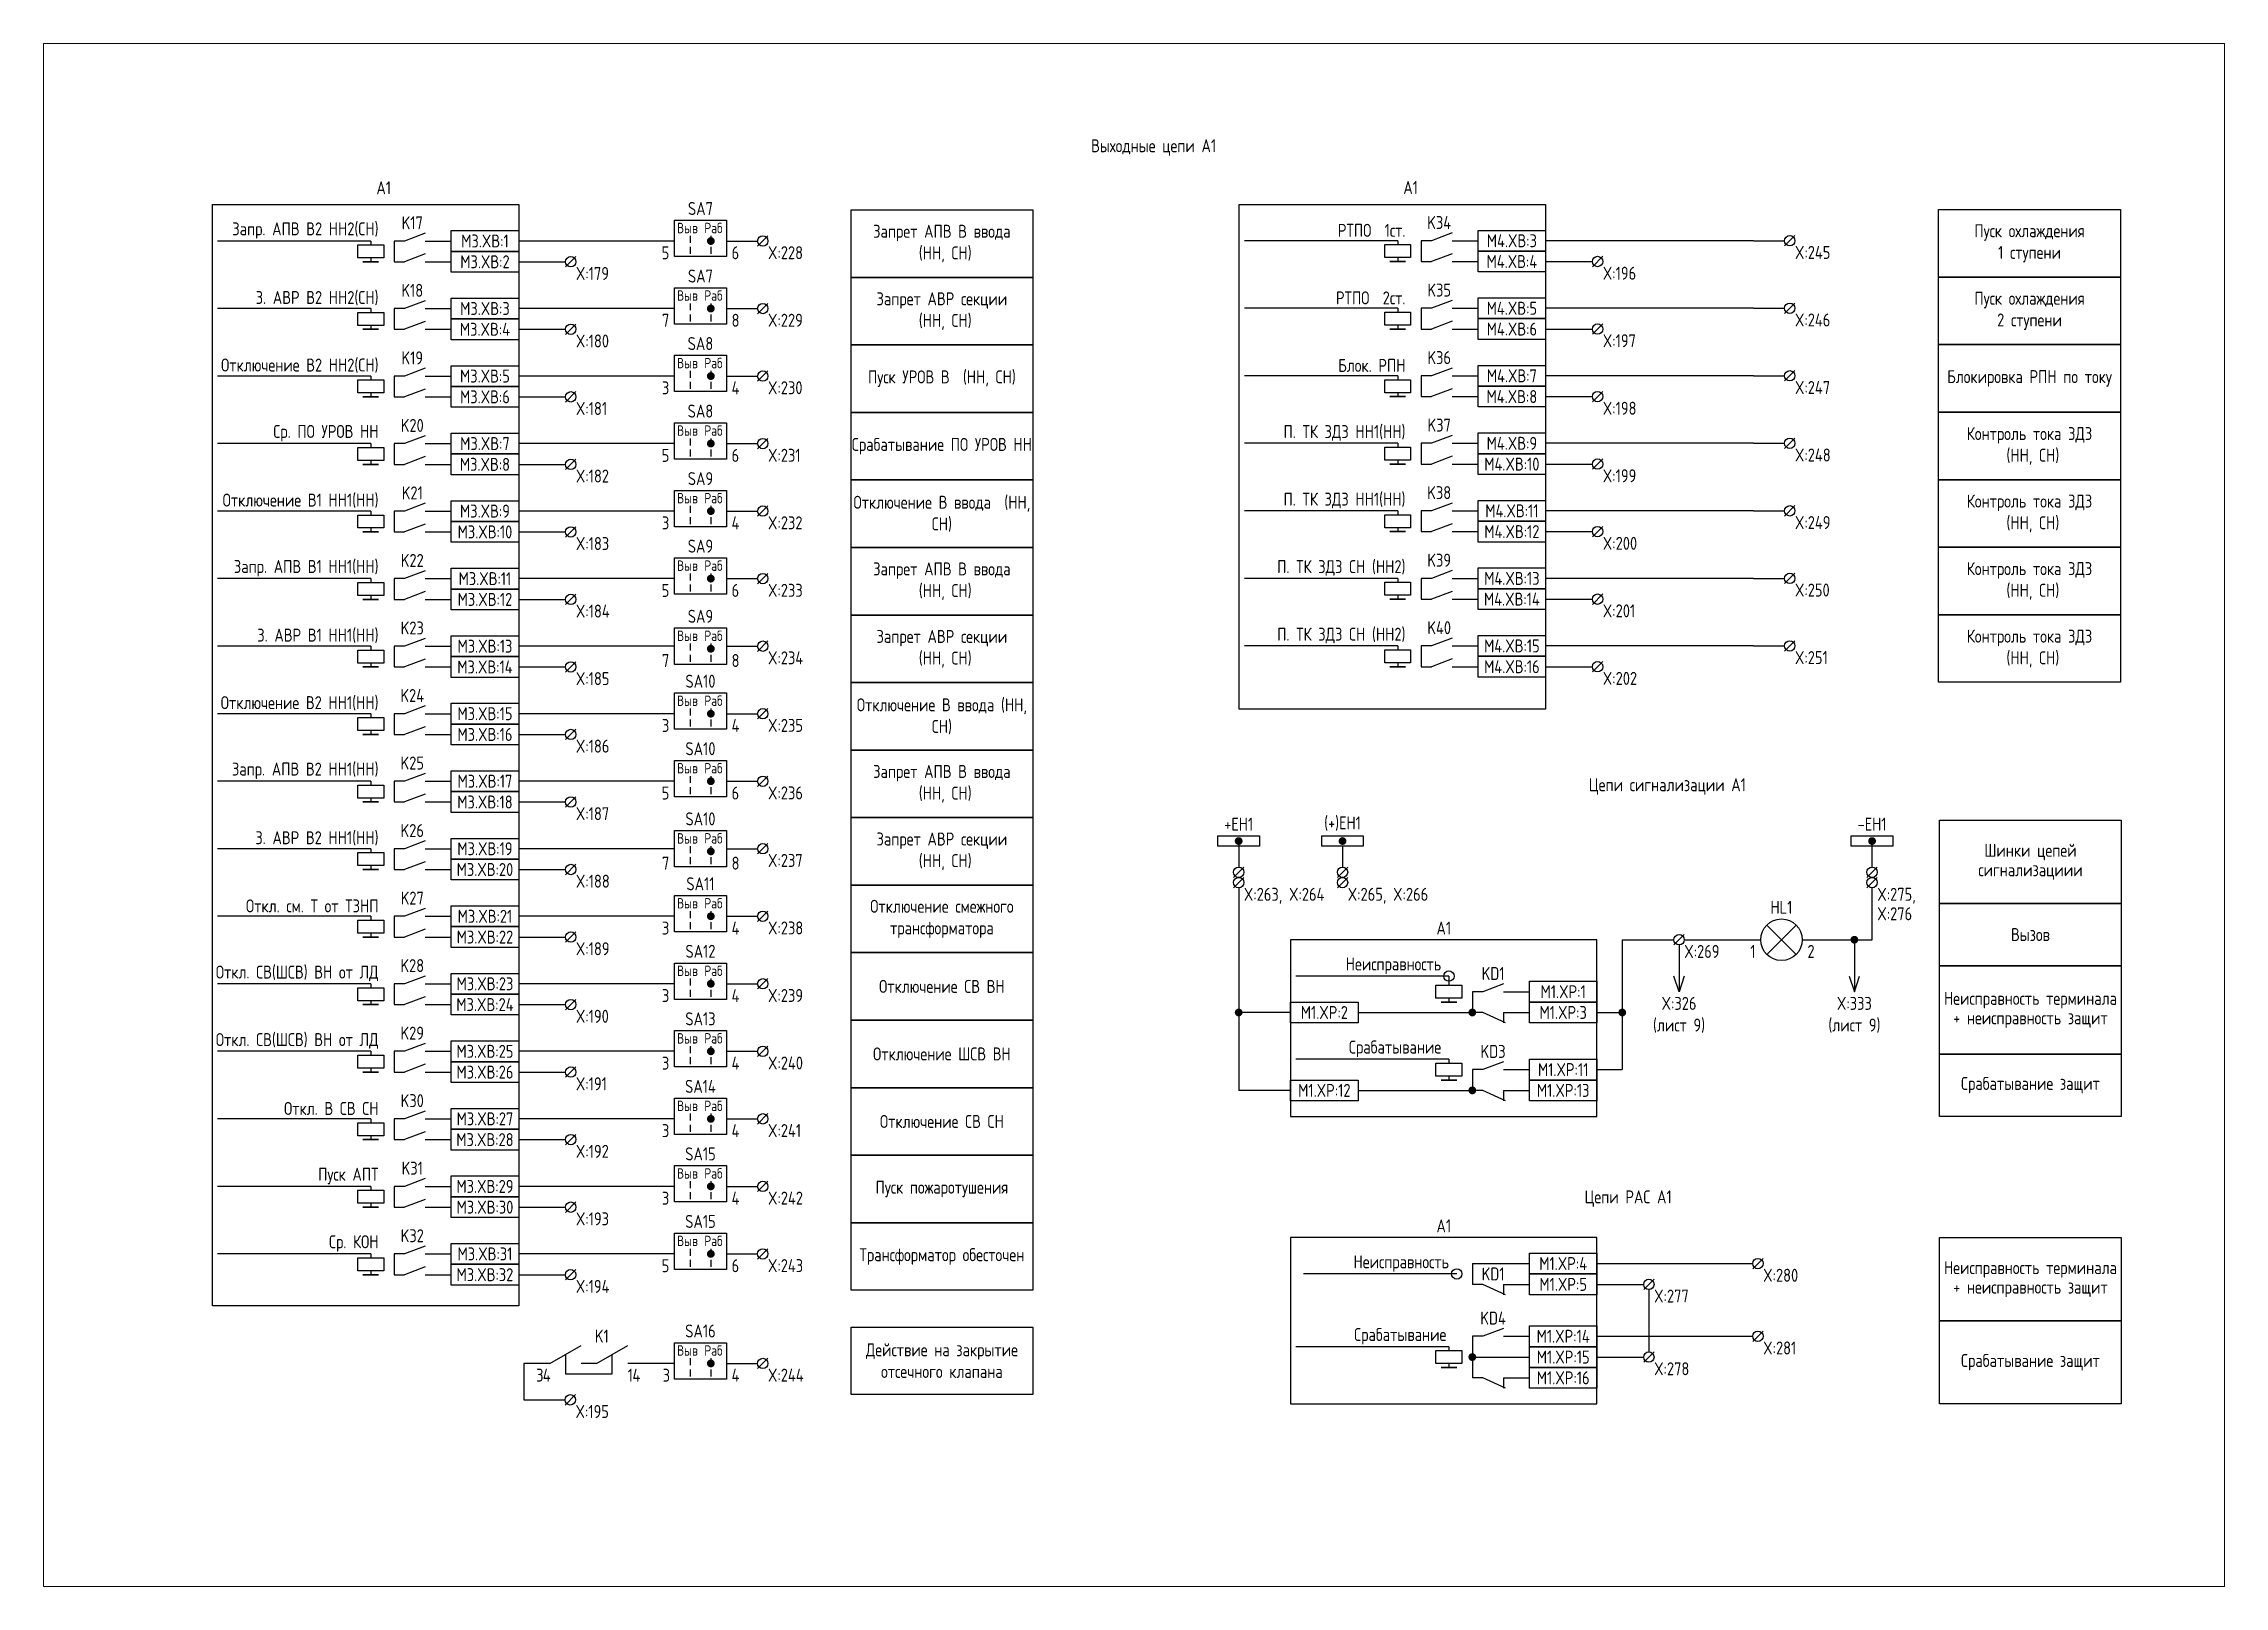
# Paper-space layout 'Лист6' of a CAD drawing. Header units: millimetres, sheet in inches. Extents: x 148.5 to 172.1, y 96.7 to 113.3.
# The model-space entities are those that its viewports show. They can reach past a viewport. Long polylines and large blocks are cut down to what shows.
import ezdxf

# ---------------------------------------------------------------- set-up
doc = ezdxf.new("R2010")
doc.units = ezdxf.units.MM
doc.linetypes.add('HIDDEN2', pattern=[4.7625, 3.175, -1.5875])
doc.styles.add('Gost_type_A', font='GOST_A.TTF')

psp = doc.layouts.new('Лист6')

msp = doc.modelspace()

# ---------------------------------------------------------------- texts
at = {"char_height": 2.5, "style": 'Gost_type_A'}
for s, insert, width, attachment_point, line_spacing_factor in [('Выходные цепи А1', (2313.78, 277), 197.5, 5, 0.9), ('A1', (2165.5, 268), 66, 8, 0.9), ('A1', (2363.28, 268.05), 66, 8, 0.9), ('X:228', (2239.51, 258), 8, 1, 0.9), ('X:245', (2437.29, 258.05), 8, 1, 0.9), ('X:179', (2202.51, 254), 8, 1, 0.9), ('X:196', (2400.29, 254.05), 8, 1, 0.9), ('X:229', (2239.51, 245), 8, 1, 0.9), ('X:246', (2437.29, 245.05), 8, 1, 0.9), ('X:180', (2202.51, 241), 8, 1, 0.9), ('X:197', (2400.29, 241.05), 8, 1, 0.9), ('X:230', (2239.51, 232), 8, 1, 0.9), ('X:247', (2437.29, 232.05), 8, 1, 0.9), ('X:181', (2202.51, 228), 8, 1, 0.9), ('X:198', (2400.29, 228.05), 8, 1, 0.9), ('X:231', (2239.51, 219), 8, 1, 0.9), ('X:248', (2437.29, 219.05), 8, 1, 0.9), ('X:182', (2202.51, 215), 8, 1, 0.9), ('X:199', (2400.29, 215.05), 8, 1, 0.9), ('X:232', (2239.51, 206), 8, 1, 0.9), ('X:249', (2437.29, 206.05), 8, 1, 0.9), ('X:183', (2202.51, 202), 8, 1, 0.9), ('X:200', (2400.29, 202.05), 8, 1, 0.9), ('X:184', (2202.51, 189), 8, 1, 0.9), ('X:233', (2239.51, 193), 8, 1, 0.9), ('X:201', (2400.29, 189.05), 8, 1, 0.9), ('X:250', (2437.29, 193.05), 8, 1, 0.9), ('X:234', (2239.51, 180), 8, 1, 0.9), ('X:251', (2437.29, 180.05), 8, 1, 0.9), ('X:185', (2202.51, 176), 8, 1, 0.9), ('X:202', (2400.29, 176.05), 8, 1, 0.9), ('X:235', (2239.51, 167), 8, 1, 0.9), ('X:186', (2202.51, 163), 8, 1, 0.9), ('Цепи сигнализации А1', (2412.72, 153.98), 197.5, 5, 0.9), ('X:236', (2239.51, 154), 8, 1, 0.9), ('X:187', (2202.51, 150), 8, 1, 0.9), ('Шинки цепей сигнализациии', (2482.65, 139.48), 35, 5, 0.9), ('X:237', (2239.51, 141), 8, 1, 0.9), ('X:188', (2202.51, 137), 8, 1, 0.9), ('X:263, X:264', (2331.16, 134.48), 16, 1, 0.9), ('X:265, X:266', (2351.16, 134.48), 16, 1, 0.9), ('X:275,\\PX:276', (2453.15, 134.48), 16, 1, 0.9), ('X:238', (2239.51, 128), 8, 1, 0.9), ('A1', (2369.66, 125.48), 59, 8, 0.9), ('Вызов', (2482.65, 125.48), 35, 5, 0.9), ('X:189', (2202.51, 124), 8, 1, 0.9), ('Неисправность', (2369.16, 119.48), 37, 6, 0.8), ('X:239', (2239.51, 115), 8, 1, 0.9), ('Неисправность терминала + неисправность защит', (2482.65, 110.98), 35, 5, 0.9), ('X:190', (2202.51, 111), 8, 1, 0.9), ('X:240', (2239.51, 102), 8, 1, 0.9), ('X:191', (2202.51, 98), 8, 1, 0.9), ('Срабатывание защит', (2482.65, 96.48), 35, 5, 0.9), ('X:241', (2239.51, 89), 8, 1, 0.9), ('X:192', (2202.51, 85), 8, 1, 0.9), ('X:242', (2239.51, 76), 8, 1, 0.9), ('Цепи РАС А1', (2405.16, 74.64), 191.9988, 5, 0.9), ('X:193', (2202.51, 72), 8, 1, 0.9), ('A1', (2369.66, 68.14), 59, 8, 0.9), ('X:243', (2239.5, 63), 8, 1, 0.9), ('Неисправность', (2370.66, 62.14), 37, 6, 0.8), ('X:194', (2202.5, 59), 8, 1, 0.9), ('X:280', (2431.17, 61.14), 8, 1, 0.9), ('Неисправность терминала + неисправность защит', (2482.65, 59.14), 35, 5, 0.9), ('X:277', (2410.17, 57.14), 8, 1, 0.9), ('X:281', (2431.17, 47.14), 8, 1, 0.9), ('X:278', (2410.17, 43.14), 8, 1, 0.9), ('Срабатывание защит', (2482.65, 43.14), 35, 5, 0.9), ('X:244', (2239.5, 41.91), 8, 1, 0.9), ('X:195', (2202.44, 34.91), 8, 1, 0.9)]:
    msp.add_mtext(s, dxfattribs=dict(at, insert=insert, width=width, attachment_point=attachment_point, line_spacing_factor=line_spacing_factor))
at = {"style": 'Gost_type_A'}
for s, insert, char_height, width, attachment_point in [('SA7', (2226.5, 264), 2.5, 10, 8), ('Запр. АПВ В2 НН2(СН)', (2164.5, 261), 2.5, 31.0015, 6), ('K17', (2171, 262.5), 2.5, 5, 5), ('Выв', (2224, 261.5), 2, 5, 5), ('Раб', (2229, 261.5), 2, 5, 5), ('Запрет АПВ В ввода \\P (НН, СН)', (2273, 258.5), 2.5, 34.9988, 5), ('РТПО  1ст.', (2362.28, 261.05), 2.5, 31.0015, 6), ('K34', (2368.78, 262.55), 2.5, 5, 5), ('Пуск охлаждения \\P1 ступени', (2482.47, 258.55), 2.5, 34.9988, 5), ('M3.XВ:2', (2185, 255), 2.5, 13, 5), ('M3.XВ:1', (2185, 259), 2.5, 13, 5), ('5', (2220.5, 257.98), 2.5, 5, 3), ('6', (2232.5, 257.98), 2.5, 5, 1), ('M4.XВ:4', (2382.78, 255.05), 2.5, 13, 5), ('M4.XВ:3', (2382.78, 259.05), 2.5, 13, 5), ('SA7', (2226.5, 251), 2.5, 10, 8), (' З. АВР В2 НН2(СН)', (2164.5, 248), 2.5, 31.0015, 6), ('K18', (2171, 249.5), 2.5, 5, 5), ('Выв', (2224, 248.5), 2, 5, 5), ('Раб', (2229, 248.5), 2, 5, 5), ('Запрет АВР секции \\P (НН, СН)', (2273, 245.5), 2.5, 34.9988, 5), ('РТПО  2ст.', (2362.28, 248.05), 2.5, 31.0015, 6), ('K35', (2368.78, 249.55), 2.5, 5, 5), ('Пуск охлаждения \\P2 ступени', (2482.47, 245.55), 2.5, 34.9988, 5), ('M3.XВ:3', (2185, 246), 2.5, 13, 5), ('7', (2220.5, 244.98), 2.5, 5, 3), ('8', (2232.5, 244.98), 2.5, 5, 1), ('M4.XВ:5', (2382.78, 246.05), 2.5, 13, 5), ('M3.XВ:4', (2185, 242), 2.5, 13, 5), ('SA8', (2226.5, 238), 2.5, 10, 8), ('M4.XВ:6', (2382.78, 242.05), 2.5, 13, 5), ('Отключение В2 НН2(СН)', (2164.5, 235), 2.5, 31.0015, 6), ('K19', (2171, 236.5), 2.5, 5, 5), ('Выв', (2224, 235.5), 2, 5, 5), ('Раб', (2229, 235.5), 2, 5, 5), ('Блок. РПН', (2362.28, 235.05), 2.5, 31.0015, 6), ('K36', (2368.78, 236.55), 2.5, 5, 5), ('M3.XВ:5', (2185, 233), 2.5, 13, 5), ('3', (2220.5, 231.98), 2.5, 5, 3), ('4', (2232.5, 231.98), 2.5, 5, 1), ('Пуск УРОВ В  (НН, СН)', (2273, 232.5), 2.5, 34.9988, 5), ('M4.XВ:7', (2382.78, 233.05), 2.5, 13, 5), ('Блокировка РПН по току', (2482.47, 232.55), 2.5, 34.9988, 5), ('M3.XВ:6', (2185, 229), 2.5, 13, 5), ('SA8', (2226.5, 225), 2.5, 10, 8), ('M4.XВ:8', (2382.78, 229.05), 2.5, 13, 5), ('Ср. ПО УРОВ НН', (2164.5, 222), 2.5, 31.0015, 6), ('K20', (2171, 223.5), 2.5, 5, 5), ('Выв', (2224, 222.5), 2, 5, 5), ('Раб', (2229, 222.5), 2, 5, 5), ('П. ТК ЗДЗ НН1(НН)', (2362.28, 222.05), 2.5, 31.0015, 6), ('K37', (2368.78, 223.55), 2.5, 5, 5), ('Контроль тока ЗДЗ \\P (НН, СН)', (2482.47, 219.55), 2.5, 34.9988, 5), ('M3.XВ:7', (2185, 220), 2.5, 13, 5), ('5', (2220.5, 218.98), 2.5, 5, 3), ('6', (2232.5, 218.98), 2.5, 5, 1), ('\\pxsm1;{\\C0;Срабатывание ПО УРОВ НН}', (2273, 219.5), 2.5, 34.9988, 5), ('M4.XВ:9', (2382.78, 220.05), 2.5, 13, 5), ('M3.XВ:8', (2185, 216), 2.5, 13, 5), ('SA9', (2226.5, 212), 2.5, 10, 8), ('M4.XВ:10', (2382.78, 216.05), 2.5, 13, 5), ('Отключение В1 НН1(НН)', (2164.5, 209), 2.5, 31.0015, 6), ('K21', (2171, 210.5), 2.5, 5, 5), ('Выв', (2224, 209.5), 2, 5, 5), ('Раб', (2229, 209.5), 2, 5, 5), ('Отключение В ввода  (НН, СН)', (2273, 206.5), 2.5, 34.9988, 5), ('П. ТК ЗДЗ НН1(НН)', (2362.28, 209.05), 2.5, 31.0015, 6), ('K38', (2368.78, 210.55), 2.5, 5, 5), ('Контроль тока ЗДЗ \\P (НН, СН)', (2482.47, 206.55), 2.5, 34.9988, 5), ('M3.XВ:9', (2185, 207), 2.5, 13, 5), ('3', (2220.5, 205.98), 2.5, 5, 3), ('4', (2232.5, 205.98), 2.5, 5, 1), ('M4.XВ:11', (2382.78, 207.05), 2.5, 13, 5), ('M3.XВ:10', (2185, 203), 2.5, 13, 5), ('M4.XВ:12', (2382.78, 203.05), 2.5, 13, 5), ('Запр. АПВ В1 НН1(НН)', (2164.5, 196), 2.5, 31.0015, 6), ('K22', (2171, 197.5), 2.5, 5, 5), ('Выв', (2224, 196.5), 2, 5, 5), ('SA9', (2226.5, 199), 2.5, 10, 8), ('Раб', (2229, 196.5), 2, 5, 5), ('П. ТК ЗДЗ СН (НН2)', (2362.28, 196.05), 2.5, 31.0015, 6), ('K39', (2368.78, 197.55), 2.5, 5, 5), ('M3.XВ:11', (2185, 194), 2.5, 13, 5), ('Запрет АПВ В ввода \\P (НН, СН)', (2273, 193.5), 2.5, 34.9988, 5), ('M4.XВ:13', (2382.78, 194.05), 2.5, 13, 5), ('Контроль тока ЗДЗ \\P (НН, СН)', (2482.47, 193.55), 2.5, 34.9988, 5), ('M3.XВ:12', (2185, 190), 2.5, 13, 5), ('5', (2220.5, 192.98), 2.5, 5, 3), ('6', (2232.5, 192.98), 2.5, 5, 1), ('M4.XВ:14', (2382.78, 190.05), 2.5, 13, 5), ('K23', (2171, 184.5), 2.5, 5, 5), ('SA9', (2226.5, 185.5), 2.5, 10, 8), ('П. ТК ЗДЗ СН (НН2)', (2362.28, 183.05), 2.5, 31.0015, 6), ('K40', (2368.78, 184.55), 2.5, 5, 5), ('З. АВР В1 НН1(НН)', (2164.5, 183), 2.5, 31.0015, 6), ('M3.XВ:13', (2185, 181), 2.5, 13, 5), ('Выв', (2224, 183), 2, 5, 5), ('Раб', (2229, 183), 2, 5, 5), ('Запрет АВР секции \\P (НН, СН)', (2273, 180.5), 2.5, 34.9988, 5), ('M4.XВ:15', (2382.78, 181.05), 2.5, 13, 5), ('Контроль тока ЗДЗ \\P (НН, СН)', (2482.47, 180.55), 2.5, 34.9988, 5), ('M3.XВ:14', (2185, 177), 2.5, 13, 5), ('7', (2220.5, 179.48), 2.5, 5, 3), ('8', (2232.5, 179.48), 2.5, 5, 1), ('M4.XВ:16', (2382.78, 177.05), 2.5, 13, 5), ('K24', (2171, 171.5), 2.5, 5, 5), ('SA10', (2226.5, 173), 2.5, 10, 8), ('Отключение В2 НН1(НН)', (2164.5, 170), 2.5, 31.0015, 6), ('M3.XВ:15', (2185, 168), 2.5, 13, 5), ('Выв', (2224, 170.5), 2, 5, 5), ('Раб', (2229, 170.5), 2, 5, 5), ('Отключение В ввода (НН, СН)', (2273, 167.5), 2.5, 34.9988, 5), ('M3.XВ:16', (2185, 164), 2.5, 13, 5), ('3', (2220.5, 166.98), 2.5, 5, 3), ('4', (2232.5, 166.98), 2.5, 5, 1), ('K25', (2171, 158.5), 2.5, 5, 5), ('SA10', (2226.5, 160), 2.5, 10, 8), ('Запр. АПВ В2 НН1(НН)', (2164.5, 157), 2.5, 31.0015, 6), ('M3.XВ:17', (2185, 155), 2.5, 13, 5), ('Выв', (2224, 157.5), 2, 5, 5), ('Раб', (2229, 157.5), 2, 5, 5), ('Запрет АПВ В ввода \\P (НН, СН)', (2273, 154.5), 2.5, 34.9988, 5), ('M3.XВ:18', (2185, 151), 2.5, 13, 5), ('5', (2220.5, 153.98), 2.5, 5, 3), ('6', (2232.5, 153.98), 2.5, 5, 1), ('SA10', (2226.5, 146.5), 2.5, 10, 8), ('+EH1', (2330.16, 145.48), 2.5, 10, 8), ('(+)EH1', (2350.16, 145.48), 2.5, 10, 8), ('-EH1', (2452.15, 145.48), 2.5, 10, 8), ('З. АВР В2 НН1(НН)', (2164.5, 144), 2.5, 31.0015, 6), ('K26', (2171, 145.5), 2.5, 5, 5), ('M3.XВ:19', (2185, 142), 2.5, 13, 5), ('Выв', (2224, 144), 2, 5, 5), ('Раб', (2229, 144), 2, 5, 5), ('Запрет АВР секции \\P (НН, СН)', (2273, 141.5), 2.5, 34.9988, 5), ('M3.XВ:20', (2185, 138), 2.5, 13, 5), ('7', (2220.5, 140.48), 2.5, 5, 3), ('8', (2232.5, 140.48), 2.5, 5, 1), ('SA11', (2226.5, 134), 2.5, 10, 8), ('Откл. см. Т от ТЗНП', (2164.5, 131), 2.5, 31.0015, 6), ('K27', (2171, 132.5), 2.5, 5, 5), ('M3.XВ:21', (2185, 129), 2.5, 13, 5), ('Выв', (2224, 131.5), 2, 5, 5), ('Раб', (2229, 131.5), 2, 5, 5), ('Отключение смежного трансформатора', (2273, 128.5), 2.5, 34.9988, 5), ('HL1', (2434.7, 129.48), 2.5, 14, 8), ('M3.XВ:22', (2185, 125), 2.5, 13, 5), ('3', (2220.5, 127.98), 2.5, 5, 3), ('4', (2232.5, 127.98), 2.5, 5, 1), ('SA12', (2226.5, 121), 2.5, 10, 8), ('1', (2429.7, 123.48), 2.5, 6, 3), ('2', (2439.7, 123.48), 2.5, 6, 1), ('Откл. СВ(ШСВ) ВН от ЛД', (2164.5, 118), 2.5, 31.0015, 6), ('K28', (2171, 119.5), 2.5, 5, 5), ('Выв', (2224, 118.5), 2, 5, 5), ('Раб', (2229, 118.5), 2, 5, 5), ('KD1', (2379.16, 117.98), 2.5, 8, 5), ('M3.XВ:23', (2185, 116), 2.5, 13, 5), ('3', (2220.5, 114.98), 2.5, 5, 3), ('4', (2232.5, 114.98), 2.5, 5, 1), ('Отключение СВ ВН', (2273, 115.5), 2.5, 34.9988, 5), ('M1.XP:1', (2392.66, 114.48), 2.5, 13, 5), ('X:326\\P(лист 9)', (2414.97, 113.48), 2.5, 19, 2), ('X:333\\P(лист 9)', (2448.74, 113.48), 2.5, 19, 2), ('M3.XВ:24', (2185, 112), 2.5, 13, 5), ('SA13', (2226.5, 108), 2.5, 10, 8), ('M1.XP:2', (2346.66, 110.48), 2.5, 13, 5), ('M1.XP:3', (2392.66, 110.48), 2.5, 13, 5), ('Откл. СВ(ШСВ) ВН от ЛД', (2164.5, 105), 2.5, 31.0015, 6), ('K29', (2171, 106.5), 2.5, 5, 5), ('Выв', (2224, 105.5), 2, 5, 5), ('Раб', (2229, 105.5), 2, 5, 5), ('M3.XВ:25', (2185, 103), 2.5, 13, 5), ('3', (2220.5, 101.98), 2.5, 5, 3), ('4', (2232.5, 101.98), 2.5, 5, 1), ('Отключение ШСВ ВН', (2273, 102.5), 2.5, 34.9988, 5), ('KD3', (2379.16, 102.98), 2.5, 8, 5), ('M3.XВ:26', (2185, 99), 2.5, 13, 5), ('SA14', (2226.5, 95), 2.5, 10, 8), ('M1.XP:12', (2346.66, 95.48), 2.5, 13, 5), ('M1.XP:13', (2392.66, 95.48), 2.5, 13, 5), ('M1.XP:11', (2392.66, 99.48), 2.5, 13, 5), ('Откл. В СВ СН', (2164.5, 92), 2.5, 31.0015, 6), ('K30', (2171, 93.5), 2.5, 5, 5), ('Выв', (2224, 92.5), 2, 5, 5), ('Раб', (2229, 92.5), 2, 5, 5), ('M3.XВ:27', (2185, 90), 2.5, 13, 5), ('3', (2220.5, 88.98), 2.5, 5, 3), ('4', (2232.5, 88.98), 2.5, 5, 1), ('Отключение СВ СН', (2273, 89.5), 2.5, 34.9988, 5), ('M3.XВ:28', (2185, 86), 2.5, 13, 5), ('SA15', (2226.5, 82), 2.5, 10, 8), ('Пуск АПТ', (2164.5, 79), 2.5, 31.0015, 6), ('K31', (2171, 80.5), 2.5, 5, 5), ('Выв', (2224, 79.5), 2, 5, 5), ('Раб', (2229, 79.5), 2, 5, 5), ('M3.XВ:29', (2185, 77), 2.5, 13, 5), ('3', (2220.5, 75.98), 2.5, 5, 3), ('4', (2232.5, 75.98), 2.5, 5, 1), ('\\pxsm1;{\\C0;Пуск пожаротушения}', (2273, 76.5), 2.5, 34.9988, 5), ('M3.XВ:30', (2185, 73), 2.5, 13, 5), ('SA15', (2226.5, 69), 2.5, 10, 8), ('Ср. КОН', (2164.5, 66), 2.5, 31.0015, 6), ('K32', (2171, 67.5), 2.5, 5, 5), ('Выв', (2224, 66.5), 2, 5, 5), ('Раб', (2229, 66.5), 2, 5, 5), ('M3.XВ:31', (2185, 64), 2.5, 13, 5), ('Трансформатор обесточен', (2273, 63.5), 2.5, 34.9988, 5), ('M1.XP:4', (2392.66, 62.14), 2.5, 13, 5), ('M3.XВ:32', (2185, 60), 2.5, 13, 5), ('5', (2220.5, 62.98), 2.5, 5, 3), ('6', (2232.5, 62.98), 2.5, 5, 1), ('KD1', (2379.16, 60.14), 2.5, 8, 5), ('M1.XP:5', (2392.66, 58.14), 2.5, 13, 5), ('SA16', (2226.5, 47.91), 2.5, 10, 8), ('KD4', (2379.16, 51.64), 2.5, 8, 5), ('K1', (2207.5, 46.91), 2.5, 18, 8), ('Выв', (2224, 45.41), 2, 5, 5), ('Раб', (2229, 45.41), 2, 5, 5), ('{\\C0;Действие на закрытие отсечного клапана}', (2273, 43.45), 2.5, 34.9988, 5), ('M1.XP:14', (2392.66, 48.14), 2.5, 13, 5), ('M1.XP:15', (2392.66, 44.14), 2.5, 13, 5), ('{\\T0.9;3}', (2220.5, 41.89), 2.5, 5, 3), ('{\\T0.9;4}', (2232.5, 41.91), 2.5, 5, 1), ('M1.XP:16', (2392.66, 40.14), 2.5, 13, 5)]:
    msp.add_mtext(s, dxfattribs=dict(at, insert=insert, char_height=char_height, width=width, attachment_point=attachment_point))
at = {"lineweight": 25, "insert": (2415.97, 123.48), "char_height": 2.5, "width": 16, "attachment_point": 1, "line_spacing_factor": 0.9, "style": 'Gost_type_A'}
msp.add_mtext('X:269', dxfattribs=at)
at = {"color": 6, "char_height": 2.5, "width": 37, "attachment_point": 6, "line_spacing_factor": 0.8, "style": 'Gost_type_A'}
for insert in [(2369.16, 103.48), (2370.16, 48.14)]:
    msp.add_mtext('Срабатывание', dxfattribs=dict(at, insert=insert))
at = {"color": 6, "char_height": 2.5, "width": 5, "style": 'Gost_type_A'}
for s, insert, attachment_point in [('{\\T0.9;34}', (2197.5, 41.91), 3), ('{\\T0.9;14}', (2212.5, 41.91), 1)]:
    msp.add_mtext(s, dxfattribs=dict(at, insert=insert, attachment_point=attachment_point))

# ---------------------------------------------------------------- blocks, each defined once
blk = doc.blocks.new('POINT')
at = {"const_width": 0.75}
blk.add_lwpolyline([(-0.375, 0, 1), (0.375, 0, 1)], format="xyb", close=True, dxfattribs=at)
blk = doc.blocks.new('Шинка')
blk.add_lwpolyline([(-4, 1), (4, 1), (4, -1), (-4, -1)], close=True)
blk.add_blockref('POINT', (0, 0))
blk = doc.blocks.new('Переключатель_положение')
for p, q in [((2, 1), (2, -0.34)), ((2, -1.14), (2, -2.49))]:
    blk.add_line(p, q)

# ---------------------------------------------------------------- linework, layer by layer
at = {"ltscale": 4.32}
for p, q in [((2173.5, 260.5), (2169.5, 259)), ((2371.28, 260.55), (2367.28, 259.05)), ((2173.5, 256.5), (2169.5, 255)), ((2371.28, 256.55), (2367.28, 255.05)), ((2173.5, 247.5), (2169.5, 246)), ((2371.28, 247.55), (2367.28, 246.05)), ((2173.5, 243.5), (2169.5, 242)), ((2371.28, 243.55), (2367.28, 242.05)), ((2173.5, 234.5), (2169.5, 233)), ((2371.28, 234.55), (2367.28, 233.05)), ((2173.5, 230.5), (2169.5, 229)), ((2371.28, 230.55), (2367.28, 229.05)), ((2173.5, 221.5), (2169.5, 220)), ((2371.28, 221.55), (2367.28, 220.05)), ((2173.5, 217.5), (2169.5, 216)), ((2371.28, 217.55), (2367.28, 216.05)), ((2173.5, 208.5), (2169.5, 207)), ((2371.28, 208.55), (2367.28, 207.05)), ((2173.5, 204.5), (2169.5, 203)), ((2371.28, 204.55), (2367.28, 203.05)), ((2173.5, 195.5), (2169.5, 194)), ((2371.28, 195.55), (2367.28, 194.05)), ((2173.5, 191.5), (2169.5, 190)), ((2371.28, 191.55), (2367.28, 190.05)), ((2173.5, 182.5), (2169.5, 181)), ((2371.28, 182.55), (2367.28, 181.05)), ((2173.5, 178.5), (2169.5, 177)), ((2371.28, 178.55), (2367.28, 177.05)), ((2173.5, 169.5), (2169.5, 168)), ((2173.5, 165.5), (2169.5, 164)), ((2173.5, 156.5), (2169.5, 155)), ((2173.5, 152.5), (2169.5, 151)), ((2173.5, 143.5), (2169.5, 142)), ((2173.5, 139.5), (2169.5, 138)), ((2173.5, 130.5), (2169.5, 129)), ((2173.5, 126.5), (2169.5, 125)), ((2173.5, 117.5), (2169.5, 116)), ((2173.5, 113.5), (2169.5, 112)), ((2381.16, 115.98), (2377.16, 114.48)), ((2381.55, 108.49), (2377.16, 110.48)), ((2173.5, 104.5), (2169.5, 103)), ((2381.16, 100.98), (2377.16, 99.48)), ((2173.5, 100.5), (2169.5, 99)), ((2381.55, 93.49), (2377.16, 95.48)), ((2173.5, 91.5), (2169.5, 90)), ((2173.5, 87.5), (2169.5, 86)), ((2173.5, 78.5), (2169.5, 77)), ((2173.5, 74.5), (2169.5, 73)), ((2173.5, 65.5), (2169.5, 64)), ((2173.5, 61.5), (2169.5, 60)), ((2381.55, 56.14), (2377.16, 58.14)), ((2381.16, 49.64), (2377.16, 48.14)), ((2381.55, 38.14), (2377.16, 40.14))]:
    msp.add_line(p, q, dxfattribs=at)
for p, q in [((2163, 259), (2133.5, 259)), ((2163, 259), (2163, 258.25)), ((2221.5, 259), (2191.5, 259)), ((2239.51, 260), (2237.51, 258)), ((2360.78, 259.05), (2331.28, 259.05)), ((2360.78, 259.05), (2360.78, 258.3)), ((2429.28, 259.05), (2389.28, 259.05)), ((2437.29, 260.05), (2435.29, 258.05)), ((2163, 255.75), (2163, 255)), ((2191.5, 255), (2200.5, 255)), ((2202.51, 256), (2200.51, 254)), ((2360.78, 255.8), (2360.78, 255.05)), ((2389.28, 255.05), (2398.28, 255.05)), ((2400.29, 256.05), (2398.29, 254.05)), ((2163, 246), (2133.5, 246)), ((2163, 246), (2163, 245.25)), ((2221.5, 246), (2191.5, 246)), ((2239.51, 247), (2237.51, 245)), ((2360.78, 246.05), (2331.28, 246.05)), ((2360.78, 246.05), (2360.78, 245.3)), ((2429.28, 246.05), (2389.28, 246.05)), ((2437.29, 247.05), (2435.29, 245.05)), ((2163, 242.75), (2163, 242)), ((2191.5, 242), (2200.5, 242)), ((2202.51, 243), (2200.51, 241)), ((2360.78, 242.8), (2360.78, 242.05)), ((2389.28, 242.05), (2398.28, 242.05)), ((2400.29, 243.05), (2398.29, 241.05)), ((2163, 233), (2133.5, 233)), ((2163, 233), (2163, 232.25)), ((2221.5, 233), (2191.5, 233)), ((2239.51, 234), (2237.51, 232)), ((2360.78, 233.05), (2331.28, 233.05)), ((2360.78, 233.05), (2360.78, 232.3)), ((2429.28, 233.05), (2389.28, 233.05)), ((2437.29, 234.05), (2435.29, 232.05)), ((2163, 229.75), (2163, 229)), ((2191.5, 229), (2200.5, 229)), ((2202.51, 230), (2200.51, 228)), ((2360.78, 229.8), (2360.78, 229.05)), ((2389.28, 229.05), (2398.28, 229.05)), ((2400.29, 230.05), (2398.29, 228.05)), ((2163, 220), (2133.5, 220)), ((2163, 220), (2163, 219.25)), ((2221.5, 220), (2191.5, 220)), ((2239.51, 221), (2237.51, 219)), ((2360.78, 220.05), (2331.28, 220.05)), ((2360.78, 220.05), (2360.78, 219.3)), ((2429.28, 220.05), (2389.28, 220.05)), ((2437.29, 221.05), (2435.29, 219.05)), ((2163, 216.75), (2163, 216)), ((2191.5, 216), (2200.5, 216)), ((2202.51, 217), (2200.51, 215)), ((2360.78, 216.8), (2360.78, 216.05)), ((2389.28, 216.05), (2398.28, 216.05)), ((2400.29, 217.05), (2398.29, 215.05)), ((2163, 207), (2133.5, 207)), ((2163, 207), (2163, 206.25)), ((2221.5, 207), (2191.5, 207)), ((2239.51, 208), (2237.51, 206)), ((2360.78, 207.05), (2331.28, 207.05)), ((2360.78, 207.05), (2360.78, 206.3)), ((2429.28, 207.05), (2389.28, 207.05)), ((2437.29, 208.05), (2435.29, 206.05)), ((2163, 203.75), (2163, 203)), ((2191.5, 203), (2200.5, 203)), ((2202.51, 204), (2200.51, 202)), ((2360.78, 203.8), (2360.78, 203.05)), ((2389.28, 203.05), (2398.28, 203.05)), ((2400.29, 204.05), (2398.29, 202.05)), ((2163, 194), (2133.5, 194)), ((2163, 194), (2163, 193.25)), ((2221.5, 194), (2191.5, 194)), ((2239.51, 195), (2237.51, 193)), ((2360.78, 194.05), (2331.28, 194.05)), ((2360.78, 194.05), (2360.78, 193.3)), ((2429.28, 194.05), (2389.28, 194.05)), ((2437.29, 195.05), (2435.29, 193.05)), ((2163, 190.75), (2163, 190)), ((2191.5, 190), (2200.5, 190)), ((2202.51, 191), (2200.51, 189)), ((2360.78, 190.8), (2360.78, 190.05)), ((2389.28, 190.05), (2398.28, 190.05)), ((2400.29, 191.05), (2398.29, 189.05)), ((2163, 181), (2133.5, 181)), ((2163, 181), (2163, 180.25)), ((2221.5, 181), (2191.5, 181)), ((2239.51, 182), (2237.51, 180)), ((2360.78, 181.05), (2331.28, 181.05)), ((2360.78, 181.05), (2360.78, 180.3)), ((2429.28, 181.05), (2389.28, 181.05)), ((2437.29, 182.05), (2435.29, 180.05)), ((2163, 177.75), (2163, 177)), ((2191.5, 177), (2200.5, 177)), ((2202.51, 178), (2200.51, 176)), ((2360.78, 177.8), (2360.78, 177.05)), ((2389.28, 177.05), (2398.28, 177.05)), ((2400.29, 178.05), (2398.29, 176.05)), ((2163, 168), (2133.5, 168)), ((2163, 168), (2163, 167.25)), ((2239.51, 169), (2237.51, 167)), ((2163, 164.75), (2163, 164)), ((2221.5, 168), (2191.5, 168)), ((2191.5, 164), (2200.5, 164)), ((2202.51, 165), (2200.51, 163)), ((2239.51, 156), (2237.51, 154)), ((2163, 155), (2133.5, 155)), ((2163, 155), (2163, 154.25)), ((2163, 151.75), (2163, 151)), ((2221.5, 155), (2191.5, 155)), ((2202.51, 152), (2200.51, 150)), ((2191.5, 151), (2200.5, 151)), ((2239.51, 143), (2237.51, 141)), ((2330.16, 143.48), (2330.16, 138.48)), ((2452.15, 138.48), (2452.15, 143.48)), ((2163, 142), (2133.5, 142)), ((2163, 142), (2163, 141.25)), ((2163, 138.75), (2163, 138)), ((2221.5, 142), (2191.5, 142)), ((2202.51, 139), (2200.51, 137)), ((2350.16, 142.48), (2350.16, 138.48)), ((2191.5, 138), (2200.5, 138)), ((2331.16, 138.48), (2329.16, 136.48)), ((2331.16, 136.48), (2329.16, 134.48)), ((2330.16, 134.48), (2330.16, 95.48)), ((2351.16, 138.48), (2349.16, 136.48)), ((2351.16, 136.48), (2349.16, 134.48)), ((2453.15, 138.48), (2451.15, 136.48)), ((2453.15, 136.48), (2451.15, 134.48)), ((2452.15, 136.48), (2452.15, 136.49)), ((2452.15, 136.48), (2452.15, 136.49)), ((2452.15, 124.48), (2452.15, 134.48)), ((2163, 129), (2133.5, 129)), ((2163, 129), (2163, 128.25)), ((2221.5, 129), (2191.5, 129)), ((2202.51, 126), (2200.51, 124)), ((2239.51, 130), (2237.51, 128)), ((2431.87, 127.31), (2437.53, 121.65)), ((2437.53, 127.31), (2431.87, 121.65)), ((2163, 125.75), (2163, 125)), ((2191.5, 125), (2200.5, 125)), ((2404.04, 124.48), (2413.97, 124.48)), ((2404.04, 124.48), (2404.04, 99.48)), ((2415.97, 125.48), (2413.97, 123.48)), ((2414.97, 123.48), (2414.97, 114.48)), ((2415.97, 124.48), (2430.7, 124.48)), ((2438.7, 124.48), (2452.15, 124.48)), ((2448.74, 124.48), (2448.74, 114.48)), ((2163, 116), (2133.5, 116)), ((2163, 116), (2163, 115.25)), ((2221.5, 116), (2191.5, 116)), ((2239.51, 117), (2237.51, 115)), ((2370.66, 117.48), (2341.16, 117.48)), ((2370.66, 117.48), (2370.66, 115.73)), ((2163, 112.75), (2163, 112)), ((2191.5, 112), (2200.5, 112)), ((2202.51, 113), (2200.51, 111)), ((2340.16, 110.48), (2330.16, 110.48)), ((2370.66, 113.23), (2370.66, 112.48)), ((2381.16, 110.48), (2381.16, 108.48)), ((2399.16, 110.48), (2404.04, 110.48)), ((2163, 103), (2133.5, 103)), ((2163, 103), (2163, 102.25)), ((2221.5, 103), (2191.5, 103)), ((2239.51, 104), (2237.51, 102)), ((2370.66, 101.48), (2341.16, 101.48)), ((2370.66, 101.48), (2370.66, 100.73)), ((2163, 99.75), (2163, 99)), ((2191.5, 99), (2200.5, 99)), ((2202.51, 100), (2200.51, 98)), ((2370.66, 98.23), (2370.66, 97.48)), ((2399.16, 99.48), (2404.04, 99.48)), ((2340.16, 95.48), (2330.16, 95.48)), ((2381.16, 95.48), (2381.16, 93.48)), ((2163, 90), (2133.5, 90)), ((2163, 90), (2163, 89.25)), ((2221.5, 90), (2191.5, 90)), ((2239.51, 91), (2237.51, 89)), ((2163, 86.75), (2163, 86)), ((2191.5, 86), (2200.5, 86)), ((2202.51, 87), (2200.51, 85)), ((2163, 77), (2133.5, 77)), ((2163, 77), (2163, 76.25)), ((2221.5, 77), (2191.5, 77)), ((2239.51, 78), (2237.51, 76)), ((2163, 73.75), (2163, 73)), ((2191.5, 73), (2200.5, 73)), ((2202.51, 74), (2200.51, 72)), ((2163, 64), (2133.5, 64)), ((2163, 64), (2163, 63.25)), ((2221.5, 64), (2191.5, 64)), ((2239.5, 65), (2237.5, 63)), ((2431.17, 63.14), (2429.17, 61.14)), ((2163, 60.75), (2163, 60)), ((2191.5, 60), (2200.5, 60)), ((2202.5, 61), (2200.5, 59)), ((2372.16, 60.14), (2342.66, 60.14)), ((2375.16, 62.14), (2375.16, 58.14)), ((2399.16, 62.14), (2429.16, 62.14)), ((2410.16, 59.14), (2408.16, 57.14)), ((2381.16, 58.14), (2381.16, 56.14)), ((2399.16, 58.14), (2408.16, 58.14)), ((2409.16, 57.14), (2409.16, 45.14)), ((2197.5, 42.91), (2203.5, 46.37)), ((2206.5, 42.91), (2212.5, 46.37)), ((2399.16, 48.14), (2429.16, 48.14)), ((2431.17, 49.14), (2429.17, 47.14)), ((2197.5, 42.91), (2192.5, 42.91)), ((2192.5, 42.91), (2192.5, 35.91)), ((2206.5, 42.91), (2203.5, 42.91)), ((2221.5, 42.91), (2212.5, 42.91)), ((2239.5, 43.91), (2237.5, 41.91)), ((2370.66, 46.14), (2341.16, 46.14)), ((2370.66, 46.14), (2370.66, 45.39)), ((2370.66, 42.89), (2370.66, 42.14)), ((2399.16, 44.14), (2408.16, 44.14)), ((2410.16, 45.14), (2408.16, 43.14)), ((2381.16, 40.14), (2381.16, 38.14)), ((2192.5, 35.91), (2200.44, 35.91)), ((2202.44, 36.91), (2200.44, 34.91))]:
    msp.add_line(p, q)
at = {"ltscale": 1.08}
for p, q in [((2169.5, 259), (2167.5, 259)), ((2167.5, 259), (2167.5, 255)), ((2173.5, 259), (2178.5, 259)), ((2367.28, 259.05), (2365.28, 259.05)), ((2365.28, 259.05), (2365.28, 255.05)), ((2371.28, 259.05), (2376.28, 259.05)), ((2167.5, 255), (2169.5, 255)), ((2173.5, 255), (2178.5, 255)), ((2365.28, 255.05), (2367.28, 255.05)), ((2371.28, 255.05), (2376.28, 255.05)), ((2169.5, 246), (2167.5, 246)), ((2167.5, 246), (2167.5, 242)), ((2173.5, 246), (2178.5, 246)), ((2367.28, 246.05), (2365.28, 246.05)), ((2365.28, 246.05), (2365.28, 242.05)), ((2371.28, 246.05), (2376.28, 246.05)), ((2167.5, 242), (2169.5, 242)), ((2173.5, 242), (2178.5, 242)), ((2365.28, 242.05), (2367.28, 242.05)), ((2371.28, 242.05), (2376.28, 242.05)), ((2169.5, 233), (2167.5, 233)), ((2167.5, 233), (2167.5, 229)), ((2173.5, 233), (2178.5, 233)), ((2367.28, 233.05), (2365.28, 233.05)), ((2365.28, 233.05), (2365.28, 229.05)), ((2371.28, 233.05), (2376.28, 233.05)), ((2167.5, 229), (2169.5, 229)), ((2173.5, 229), (2178.5, 229)), ((2365.28, 229.05), (2367.28, 229.05)), ((2371.28, 229.05), (2376.28, 229.05)), ((2169.5, 220), (2167.5, 220)), ((2167.5, 220), (2167.5, 216)), ((2173.5, 220), (2178.5, 220)), ((2367.28, 220.05), (2365.28, 220.05)), ((2365.28, 220.05), (2365.28, 216.05)), ((2371.28, 220.05), (2376.28, 220.05)), ((2167.5, 216), (2169.5, 216)), ((2173.5, 216), (2178.5, 216)), ((2365.28, 216.05), (2367.28, 216.05)), ((2371.28, 216.05), (2376.28, 216.05)), ((2169.5, 207), (2167.5, 207)), ((2167.5, 207), (2167.5, 203)), ((2173.5, 207), (2178.5, 207)), ((2367.28, 207.05), (2365.28, 207.05)), ((2365.28, 207.05), (2365.28, 203.05)), ((2371.28, 207.05), (2376.28, 207.05)), ((2167.5, 203), (2169.5, 203)), ((2173.5, 203), (2178.5, 203)), ((2365.28, 203.05), (2367.28, 203.05)), ((2371.28, 203.05), (2376.28, 203.05)), ((2169.5, 194), (2167.5, 194)), ((2167.5, 194), (2167.5, 190)), ((2173.5, 194), (2178.5, 194)), ((2367.28, 194.05), (2365.28, 194.05)), ((2365.28, 194.05), (2365.28, 190.05)), ((2371.28, 194.05), (2376.28, 194.05)), ((2167.5, 190), (2169.5, 190)), ((2173.5, 190), (2178.5, 190)), ((2365.28, 190.05), (2367.28, 190.05)), ((2371.28, 190.05), (2376.28, 190.05)), ((2169.5, 181), (2167.5, 181)), ((2167.5, 181), (2167.5, 177)), ((2173.5, 181), (2178.5, 181)), ((2367.28, 181.05), (2365.28, 181.05)), ((2365.28, 181.05), (2365.28, 177.05)), ((2371.28, 181.05), (2376.28, 181.05)), ((2167.5, 177), (2169.5, 177)), ((2173.5, 177), (2178.5, 177)), ((2365.28, 177.05), (2367.28, 177.05)), ((2371.28, 177.05), (2376.28, 177.05)), ((2169.5, 168), (2167.5, 168)), ((2167.5, 168), (2167.5, 164)), ((2167.5, 164), (2169.5, 164)), ((2173.5, 168), (2178.5, 168)), ((2173.5, 164), (2178.5, 164)), ((2169.5, 155), (2167.5, 155)), ((2167.5, 155), (2167.5, 151)), ((2173.5, 155), (2178.5, 155)), ((2167.5, 151), (2169.5, 151)), ((2173.5, 151), (2178.5, 151)), ((2169.5, 142), (2167.5, 142)), ((2167.5, 142), (2167.5, 138)), ((2173.5, 142), (2178.5, 142)), ((2167.5, 138), (2169.5, 138)), ((2173.5, 138), (2178.5, 138)), ((2169.5, 129), (2167.5, 129)), ((2167.5, 129), (2167.5, 125)), ((2173.5, 129), (2178.5, 129)), ((2167.5, 125), (2169.5, 125)), ((2173.5, 125), (2178.5, 125)), ((2169.5, 116), (2167.5, 116)), ((2167.5, 116), (2167.5, 112)), ((2173.5, 116), (2178.5, 116)), ((2377.16, 114.48), (2375.16, 114.48)), ((2375.16, 114.48), (2375.16, 110.48)), ((2381.16, 114.48), (2386.16, 114.48)), ((2167.5, 112), (2169.5, 112)), ((2173.5, 112), (2178.5, 112)), ((2353.16, 110.48), (2375.16, 110.48)), ((2377.16, 110.48), (2375.16, 110.48)), ((2381.16, 110.48), (2386.16, 110.48)), ((2169.5, 103), (2167.5, 103)), ((2167.5, 103), (2167.5, 99)), ((2173.5, 103), (2178.5, 103)), ((2167.5, 99), (2169.5, 99)), ((2173.5, 99), (2178.5, 99)), ((2377.16, 99.48), (2375.16, 99.48)), ((2375.16, 99.48), (2375.16, 95.48)), ((2381.16, 99.48), (2386.16, 99.48)), ((2353.16, 95.48), (2375.16, 95.48)), ((2377.16, 95.48), (2375.16, 95.48)), ((2381.16, 95.48), (2386.16, 95.48)), ((2169.5, 90), (2167.5, 90)), ((2167.5, 90), (2167.5, 86)), ((2173.5, 90), (2178.5, 90)), ((2167.5, 86), (2169.5, 86)), ((2173.5, 86), (2178.5, 86)), ((2169.5, 77), (2167.5, 77)), ((2167.5, 77), (2167.5, 73)), ((2173.5, 77), (2178.5, 77)), ((2167.5, 73), (2169.5, 73)), ((2173.5, 73), (2178.5, 73)), ((2169.5, 64), (2167.5, 64)), ((2167.5, 64), (2167.5, 60)), ((2173.5, 64), (2178.5, 64)), ((2167.5, 60), (2169.5, 60)), ((2173.5, 60), (2178.5, 60)), ((2375.16, 62.14), (2386.16, 62.14)), ((2377.16, 58.14), (2375.16, 58.14)), ((2381.16, 58.14), (2386.16, 58.14)), ((2377.16, 48.14), (2375.16, 48.14)), ((2375.16, 48.14), (2375.16, 40.14)), ((2381.16, 48.14), (2386.16, 48.14)), ((2375.16, 44.14), (2386.16, 44.14)), ((2377.16, 40.14), (2375.16, 40.14)), ((2381.16, 40.14), (2386.16, 40.14))]:
    msp.add_line(p, q, dxfattribs=at)
at = {"ltscale": 4}
for p, q in [((2231.5, 259), (2237.51, 259)), ((2429.28, 259.05), (2435.29, 259.05)), ((2231.5, 246), (2237.51, 246)), ((2429.28, 246.05), (2435.29, 246.05)), ((2231.5, 233), (2237.51, 233)), ((2429.28, 233.05), (2435.29, 233.05)), ((2231.5, 220), (2237.51, 220)), ((2429.28, 220.05), (2435.29, 220.05)), ((2231.5, 207), (2237.51, 207)), ((2429.28, 207.05), (2435.29, 207.05)), ((2231.5, 194), (2237.51, 194)), ((2429.28, 194.05), (2435.29, 194.05)), ((2231.5, 181), (2237.51, 181)), ((2429.28, 181.05), (2435.29, 181.05)), ((2231.5, 168), (2237.51, 168)), ((2231.5, 155), (2237.51, 155)), ((2231.5, 142), (2237.51, 142)), ((2231.5, 129), (2237.51, 129)), ((2231.5, 116), (2237.51, 116)), ((2231.5, 103), (2237.51, 103)), ((2231.5, 90), (2237.51, 90)), ((2231.5, 77), (2237.51, 77)), ((2231.5, 64), (2237.5, 64))]:
    msp.add_line(p, q, dxfattribs=at)
at = {"linetype": 'HIDDEN2', "ltscale": 0.5}
for p, q in [((2200.5, 44.64), (2200.5, 40.91)), ((2209.5, 40.91), (2209.5, 44.64)), ((2200.5, 40.91), (2209.5, 40.91))]:
    msp.add_line(p, q, dxfattribs=at)
at = {"linetype": 'Continuous', "ltscale": 4}
msp.add_line((2231.5, 42.91), (2237.5, 42.91), dxfattribs=at)
for points in [[(2132.5, 266), (2191.5, 266), (2191.5, 54), (2132.5, 54)], [(2255.5, 265), (2290.5, 265), (2290.5, 252), (2255.5, 252)], [(2330.28, 266.05), (2389.28, 266.05), (2389.28, 168.85), (2330.28, 168.85)], [(2464.97, 265.05), (2499.97, 265.05), (2499.97, 252.05), (2464.97, 252.05)], [(2178.5, 261), (2191.5, 261), (2191.5, 257), (2178.5, 257)], [(2221.5, 263), (2231.5, 263), (2231.5, 256), (2221.5, 256)], [(2376.28, 261.05), (2389.28, 261.05), (2389.28, 257.05), (2376.28, 257.05)], [(2165.5, 258.25), (2165.5, 255.75), (2160.5, 255.75), (2160.5, 258.25)], [(2178.5, 257), (2191.5, 257), (2191.5, 253), (2178.5, 253)], [(2363.28, 258.3), (2363.28, 255.8), (2358.28, 255.8), (2358.28, 258.3)], [(2376.28, 257.05), (2389.28, 257.05), (2389.28, 253.05), (2376.28, 253.05)], [(2164.5, 255), (2161.5, 255)], [(2255.5, 252), (2290.5, 252), (2290.5, 239), (2255.5, 239)], [(2362.28, 255.05), (2359.28, 255.05)], [(2464.97, 252.05), (2499.97, 252.05), (2499.97, 239.05), (2464.97, 239.05)], [(2178.5, 248), (2191.5, 248), (2191.5, 244), (2178.5, 244)], [(2221.5, 250), (2231.5, 250), (2231.5, 243), (2221.5, 243)], [(2376.28, 248.05), (2389.28, 248.05), (2389.28, 244.05), (2376.28, 244.05)], [(2165.5, 245.25), (2165.5, 242.75), (2160.5, 242.75), (2160.5, 245.25)], [(2178.5, 244), (2191.5, 244), (2191.5, 240), (2178.5, 240)], [(2363.28, 245.3), (2363.28, 242.8), (2358.28, 242.8), (2358.28, 245.3)], [(2376.28, 244.05), (2389.28, 244.05), (2389.28, 240.05), (2376.28, 240.05)], [(2164.5, 242), (2161.5, 242)], [(2362.28, 242.05), (2359.28, 242.05)], [(2221.5, 237), (2231.5, 237), (2231.5, 230), (2221.5, 230)], [(2255.5, 239), (2290.5, 239), (2290.5, 226), (2255.5, 226)], [(2464.97, 239.05), (2499.97, 239.05), (2499.97, 226.05), (2464.97, 226.05)], [(2165.5, 232.25), (2165.5, 229.75), (2160.5, 229.75), (2160.5, 232.25)], [(2178.5, 235), (2191.5, 235), (2191.5, 231), (2178.5, 231)], [(2178.5, 231), (2191.5, 231), (2191.5, 227), (2178.5, 227)], [(2363.28, 232.3), (2363.28, 229.8), (2358.28, 229.8), (2358.28, 232.3)], [(2376.28, 235.05), (2389.28, 235.05), (2389.28, 231.05), (2376.28, 231.05)], [(2376.28, 231.05), (2389.28, 231.05), (2389.28, 227.05), (2376.28, 227.05)], [(2164.5, 229), (2161.5, 229)], [(2362.28, 229.05), (2359.28, 229.05)], [(2221.5, 224), (2231.5, 224), (2231.5, 217), (2221.5, 217)], [(2255.5, 226), (2290.5, 226), (2290.5, 213), (2255.5, 213)], [(2464.97, 226.05), (2499.97, 226.05), (2499.97, 213.05), (2464.97, 213.05)], [(2165.5, 219.25), (2165.5, 216.75), (2160.5, 216.75), (2160.5, 219.25)], [(2178.5, 222), (2191.5, 222), (2191.5, 218), (2178.5, 218)], [(2363.28, 219.3), (2363.28, 216.8), (2358.28, 216.8), (2358.28, 219.3)], [(2376.28, 222.05), (2389.28, 222.05), (2389.28, 218.05), (2376.28, 218.05)], [(2164.5, 216), (2161.5, 216)], [(2178.5, 218), (2191.5, 218), (2191.5, 214), (2178.5, 214)], [(2362.28, 216.05), (2359.28, 216.05)], [(2376.28, 218.05), (2389.28, 218.05), (2389.28, 214.05), (2376.28, 214.05)], [(2221.5, 211), (2231.5, 211), (2231.5, 204), (2221.5, 204)], [(2255.5, 213), (2290.5, 213), (2290.5, 200), (2255.5, 200)], [(2464.97, 213.05), (2499.97, 213.05), (2499.97, 200.05), (2464.97, 200.05)], [(2165.5, 206.25), (2165.5, 203.75), (2160.5, 203.75), (2160.5, 206.25)], [(2178.5, 209), (2191.5, 209), (2191.5, 205), (2178.5, 205)], [(2363.28, 206.3), (2363.28, 203.8), (2358.28, 203.8), (2358.28, 206.3)], [(2376.28, 209.05), (2389.28, 209.05), (2389.28, 205.05), (2376.28, 205.05)], [(2164.5, 203), (2161.5, 203)], [(2178.5, 205), (2191.5, 205), (2191.5, 201), (2178.5, 201)], [(2362.28, 203.05), (2359.28, 203.05)], [(2376.28, 205.05), (2389.28, 205.05), (2389.28, 201.05), (2376.28, 201.05)], [(2221.5, 198), (2231.5, 198), (2231.5, 191), (2221.5, 191)], [(2255.5, 200), (2290.5, 200), (2290.5, 187), (2255.5, 187)], [(2464.97, 200.05), (2499.97, 200.05), (2499.97, 187.05), (2464.97, 187.05)], [(2165.5, 193.25), (2165.5, 190.75), (2160.5, 190.75), (2160.5, 193.25)], [(2178.5, 196), (2191.5, 196), (2191.5, 192), (2178.5, 192)], [(2363.28, 193.3), (2363.28, 190.8), (2358.28, 190.8), (2358.28, 193.3)], [(2376.28, 196.05), (2389.28, 196.05), (2389.28, 192.05), (2376.28, 192.05)], [(2164.5, 190), (2161.5, 190)], [(2178.5, 192), (2191.5, 192), (2191.5, 188), (2178.5, 188)], [(2362.28, 190.05), (2359.28, 190.05)], [(2376.28, 192.05), (2389.28, 192.05), (2389.28, 188.05), (2376.28, 188.05)], [(2255.5, 187), (2290.5, 187), (2290.5, 174), (2255.5, 174)], [(2464.97, 187.05), (2499.97, 187.05), (2499.97, 174.05), (2464.97, 174.05)], [(2178.5, 183), (2191.5, 183), (2191.5, 179), (2178.5, 179)], [(2221.5, 184.5), (2231.5, 184.5), (2231.5, 177.5), (2221.5, 177.5)], [(2376.28, 183.05), (2389.28, 183.05), (2389.28, 179.05), (2376.28, 179.05)], [(2165.5, 180.25), (2165.5, 177.75), (2160.5, 177.75), (2160.5, 180.25)], [(2164.5, 177), (2161.5, 177)], [(2178.5, 179), (2191.5, 179), (2191.5, 175), (2178.5, 175)], [(2363.28, 180.3), (2363.28, 177.8), (2358.28, 177.8), (2358.28, 180.3)], [(2362.28, 177.05), (2359.28, 177.05)], [(2376.28, 179.05), (2389.28, 179.05), (2389.28, 175.05), (2376.28, 175.05)], [(2255.5, 174), (2290.5, 174), (2290.5, 161), (2255.5, 161)], [(2178.5, 170), (2191.5, 170), (2191.5, 166), (2178.5, 166)], [(2221.5, 172), (2231.5, 172), (2231.5, 165), (2221.5, 165)], [(2165.5, 167.25), (2165.5, 164.75), (2160.5, 164.75), (2160.5, 167.25)], [(2164.5, 164), (2161.5, 164)], [(2178.5, 166), (2191.5, 166), (2191.5, 162), (2178.5, 162)], [(2255.5, 161), (2290.5, 161), (2290.5, 148), (2255.5, 148)], [(2178.5, 157), (2191.5, 157), (2191.5, 153), (2178.5, 153)], [(2221.5, 159), (2231.5, 159), (2231.5, 152), (2221.5, 152)], [(2165.5, 154.25), (2165.5, 151.75), (2160.5, 151.75), (2160.5, 154.25)], [(2178.5, 153), (2191.5, 153), (2191.5, 149), (2178.5, 149)], [(2164.5, 151), (2161.5, 151)], [(2255.5, 148), (2290.5, 148), (2290.5, 135), (2255.5, 135)], [(2500.15, 131.48), (2465.15, 131.48), (2465.15, 147.48), (2500.15, 147.48)], [(2178.5, 144), (2191.5, 144), (2191.5, 140), (2178.5, 140)], [(2221.5, 145.5), (2231.5, 145.5), (2231.5, 138.5), (2221.5, 138.5)], [(2165.5, 141.25), (2165.5, 138.75), (2160.5, 138.75), (2160.5, 141.25)], [(2178.5, 140), (2191.5, 140), (2191.5, 136), (2178.5, 136)], [(2164.5, 138), (2161.5, 138)], [(2255.5, 135), (2290.5, 135), (2290.5, 122), (2255.5, 122)], [(2178.5, 131), (2191.5, 131), (2191.5, 127), (2178.5, 127)], [(2221.5, 133), (2231.5, 133), (2231.5, 126), (2221.5, 126)], [(2500.15, 119.48), (2465.15, 119.48), (2465.15, 131.48), (2500.15, 131.48)], [(2165.5, 128.25), (2165.5, 125.75), (2160.5, 125.75), (2160.5, 128.25)], [(2178.5, 127), (2191.5, 127), (2191.5, 123), (2178.5, 123)], [(2164.5, 125), (2161.5, 125)], [(2255.5, 122), (2290.5, 122), (2290.5, 109), (2255.5, 109)], [(2340.16, 90.48), (2399.16, 90.48), (2399.16, 124.48), (2340.16, 124.48)], [(2178.5, 118), (2191.5, 118), (2191.5, 114), (2178.5, 114)], [(2221.5, 120), (2231.5, 120), (2231.5, 113), (2221.5, 113)], [(2500.15, 102.48), (2465.15, 102.48), (2465.15, 119.48), (2500.15, 119.48)], [(2165.5, 115.25), (2165.5, 112.75), (2160.5, 112.75), (2160.5, 115.25)], [(2178.5, 114), (2191.5, 114), (2191.5, 110), (2178.5, 110)], [(2373.16, 115.73), (2373.16, 113.23), (2368.16, 113.23), (2368.16, 115.73)], [(2386.16, 116.48), (2399.16, 116.48), (2399.16, 112.48), (2386.16, 112.48)], [(2164.5, 112), (2161.5, 112)], [(2340.16, 112.48), (2353.16, 112.48), (2353.16, 108.48), (2340.16, 108.48)], [(2372.16, 112.48), (2369.16, 112.48)], [(2386.16, 112.48), (2399.16, 112.48), (2399.16, 108.48), (2386.16, 108.48)], [(2178.5, 105), (2191.5, 105), (2191.5, 101), (2178.5, 101)], [(2221.5, 107), (2231.5, 107), (2231.5, 100), (2221.5, 100)], [(2255.5, 109), (2290.5, 109), (2290.5, 96), (2255.5, 96)], [(2165.5, 102.25), (2165.5, 99.75), (2160.5, 99.75), (2160.5, 102.25)], [(2178.5, 101), (2191.5, 101), (2191.5, 97), (2178.5, 97)], [(2386.16, 101.48), (2399.16, 101.48), (2399.16, 97.48), (2386.16, 97.48)], [(2500.15, 90.48), (2465.15, 90.48), (2465.15, 102.48), (2500.15, 102.48)], [(2164.5, 99), (2161.5, 99)], [(2340.16, 97.48), (2353.16, 97.48), (2353.16, 93.48), (2340.16, 93.48)], [(2373.16, 100.73), (2373.16, 98.23), (2368.16, 98.23), (2368.16, 100.73)], [(2372.16, 97.48), (2369.16, 97.48)], [(2386.16, 97.48), (2399.16, 97.48), (2399.16, 93.48), (2386.16, 93.48)], [(2221.5, 94), (2231.5, 94), (2231.5, 87), (2221.5, 87)], [(2255.5, 96), (2290.5, 96), (2290.5, 83), (2255.5, 83)], [(2165.5, 89.25), (2165.5, 86.75), (2160.5, 86.75), (2160.5, 89.25)], [(2178.5, 92), (2191.5, 92), (2191.5, 88), (2178.5, 88)], [(2164.5, 86), (2161.5, 86)], [(2178.5, 88), (2191.5, 88), (2191.5, 84), (2178.5, 84)], [(2221.5, 81), (2231.5, 81), (2231.5, 74), (2221.5, 74)], [(2255.5, 83), (2290.5, 83), (2290.5, 70), (2255.5, 70)], [(2165.5, 76.25), (2165.5, 73.75), (2160.5, 73.75), (2160.5, 76.25)], [(2178.5, 79), (2191.5, 79), (2191.5, 75), (2178.5, 75)], [(2164.5, 73), (2161.5, 73)], [(2178.5, 75), (2191.5, 75), (2191.5, 71), (2178.5, 71)], [(2221.5, 68), (2231.5, 68), (2231.5, 61), (2221.5, 61)], [(2255.5, 70), (2290.5, 70), (2290.5, 57), (2255.5, 57)], [(2165.5, 63.25), (2165.5, 60.75), (2160.5, 60.75), (2160.5, 63.25)], [(2178.5, 66), (2191.5, 66), (2191.5, 62), (2178.5, 62)], [(2340.16, 35.14), (2399.16, 35.14), (2399.16, 67.14), (2340.16, 67.14)], [(2386.16, 64.14), (2399.16, 64.14), (2399.16, 60.14), (2386.16, 60.14)], [(2500.15, 51.14), (2465.15, 51.14), (2465.15, 67.14), (2500.15, 67.14)], [(2164.5, 60), (2161.5, 60)], [(2178.5, 62), (2191.5, 62), (2191.5, 58), (2178.5, 58)], [(2386.16, 60.14), (2399.16, 60.14), (2399.16, 56.14), (2386.16, 56.14)], [(2500.15, 35.14), (2465.15, 35.14), (2465.15, 51.14), (2500.15, 51.14)], [(2221.5, 46.91), (2231.5, 46.91), (2231.5, 39.91), (2221.5, 39.91)], [(2255.5, 49.91), (2290.5, 49.91), (2290.5, 36.91), (2255.5, 36.91)], [(2386.16, 50.14), (2399.16, 50.14), (2399.16, 46.14), (2386.16, 46.14)], [(2373.16, 45.39), (2373.16, 42.89), (2368.16, 42.89), (2368.16, 45.39)], [(2372.16, 42.14), (2369.16, 42.14)], [(2386.16, 46.14), (2399.16, 46.14), (2399.16, 42.14), (2386.16, 42.14)], [(2386.16, 42.14), (2399.16, 42.14), (2399.16, 38.14), (2386.16, 38.14)]]:
    msp.add_lwpolyline(points, close=True)
for points in [[(2415.97, 117.48), (2414.97, 114.48), (2413.97, 117.48)], [(2447.74, 117.48), (2448.74, 114.48), (2449.74, 117.48)]]:
    msp.add_lwpolyline(points)
for centre, radius in [((2238.51, 259), 1), ((2436.29, 259.05), 1), ((2201.51, 255), 1), ((2399.29, 255.05), 1), ((2238.51, 246), 1), ((2436.29, 246.05), 1), ((2201.51, 242), 1), ((2399.29, 242.05), 1), ((2238.51, 233), 1), ((2436.29, 233.05), 1), ((2201.51, 229), 1), ((2399.29, 229.05), 1), ((2238.51, 220), 1), ((2436.29, 220.05), 1), ((2201.51, 216), 1), ((2399.29, 216.05), 1), ((2238.51, 207), 1), ((2436.29, 207.05), 1), ((2201.51, 203), 1), ((2399.29, 203.05), 1), ((2238.51, 194), 1), ((2436.29, 194.05), 1), ((2201.51, 190), 1), ((2399.29, 190.05), 1), ((2238.51, 181), 1), ((2436.29, 181.05), 1), ((2201.51, 177), 1), ((2399.29, 177.05), 1), ((2238.51, 168), 1), ((2201.51, 164), 1), ((2238.51, 155), 1), ((2201.51, 151), 1), ((2238.51, 142), 1), ((2201.51, 138), 1), ((2330.16, 137.48), 1), ((2330.16, 135.48), 1), ((2350.16, 137.48), 1), ((2350.16, 135.48), 1), ((2452.15, 137.48), 1), ((2452.15, 135.48), 1), ((2201.51, 125), 1), ((2238.51, 129), 1), ((2434.7, 124.48), 4), ((2414.97, 124.48), 1), ((2370.66, 117.48), 1), ((2238.51, 116), 1), ((2201.51, 112), 1), ((2238.51, 103), 1), ((2201.51, 99), 1), ((2238.51, 90), 1), ((2201.51, 86), 1), ((2238.51, 77), 1), ((2201.51, 73), 1), ((2238.5, 64), 1), ((2430.17, 62.14), 1), ((2201.5, 60), 1), ((2372.16, 60.14), 1), ((2409.16, 58.14), 1), ((2430.17, 48.14), 1), ((2238.5, 42.91), 1), ((2409.16, 44.14), 1), ((2201.44, 35.91), 1)]:
    msp.add_circle(centre, radius)

# ---------------------------------------------------------------- block references
for name, p in [('Переключатель_положение', (2222.5, 259)), ('POINT', (2228.5, 259)), ('Переключатель_положение', (2226.5, 259)), ('Переключатель_положение', (2222.5, 246)), ('POINT', (2228.5, 246)), ('Переключатель_положение', (2226.5, 246)), ('Переключатель_положение', (2222.5, 233)), ('POINT', (2228.5, 233)), ('Переключатель_положение', (2226.5, 233)), ('Переключатель_положение', (2222.5, 220)), ('POINT', (2228.5, 220)), ('Переключатель_положение', (2226.5, 220)), ('Переключатель_положение', (2222.5, 207)), ('POINT', (2228.5, 207)), ('Переключатель_положение', (2226.5, 207)), ('Переключатель_положение', (2222.5, 194)), ('POINT', (2228.5, 194)), ('Переключатель_положение', (2226.5, 194)), ('Переключатель_положение', (2222.5, 180.5)), ('POINT', (2228.5, 180.5)), ('Переключатель_положение', (2226.5, 180.5)), ('Переключатель_положение', (2222.5, 168)), ('POINT', (2228.5, 168)), ('Переключатель_положение', (2226.5, 168)), ('Переключатель_положение', (2222.5, 155)), ('POINT', (2228.5, 155)), ('Переключатель_положение', (2226.5, 155)), ('Шинка', (2330.16, 143.48)), ('Шинка', (2350.16, 143.48)), ('Шинка', (2452.15, 143.48)), ('Переключатель_положение', (2222.5, 141.5)), ('POINT', (2228.5, 141.5)), ('Переключатель_положение', (2226.5, 141.5)), ('Переключатель_положение', (2222.5, 129)), ('POINT', (2228.5, 129)), ('Переключатель_положение', (2226.5, 129)), ('POINT', (2448.74, 124.48)), ('Переключатель_положение', (2222.5, 116)), ('POINT', (2228.5, 116)), ('Переключатель_положение', (2226.5, 116)), ('POINT', (2330.16, 110.48)), ('POINT', (2375.16, 110.48)), ('POINT', (2404.04, 110.48)), ('Переключатель_положение', (2222.5, 103)), ('POINT', (2228.5, 103)), ('Переключатель_положение', (2226.5, 103)), ('POINT', (2375.16, 95.48)), ('Переключатель_положение', (2222.5, 90)), ('POINT', (2228.5, 90)), ('Переключатель_положение', (2226.5, 90)), ('Переключатель_положение', (2222.5, 77)), ('POINT', (2228.5, 77)), ('Переключатель_положение', (2226.5, 77)), ('Переключатель_положение', (2222.5, 64)), ('POINT', (2228.5, 64)), ('Переключатель_положение', (2226.5, 64)), ('Переключатель_положение', (2222.5, 42.91)), ('POINT', (2228.5, 42.91)), ('Переключатель_положение', (2226.5, 42.91)), ('POINT', (2375.16, 44.14))]:
    msp.add_blockref(name, p)

msp.set_redraw_order([(e.dxf.handle, doc.entitydb.next_handle()) for e in msp.query("TEXT MTEXT ATTDEF DIMENSION ARC_DIMENSION")])  # texts and dimensions are drawn at this point

# ---------------------------------------------------------------- viewports
at = {"layer": '0'}
psp.add_viewport(center=(160.3, 105.008), size=(23.589, 16.681), view_center_point=(2310, 148.5), view_height=297, dxfattribs=at)

doc.saveas('drawing.dxf')
